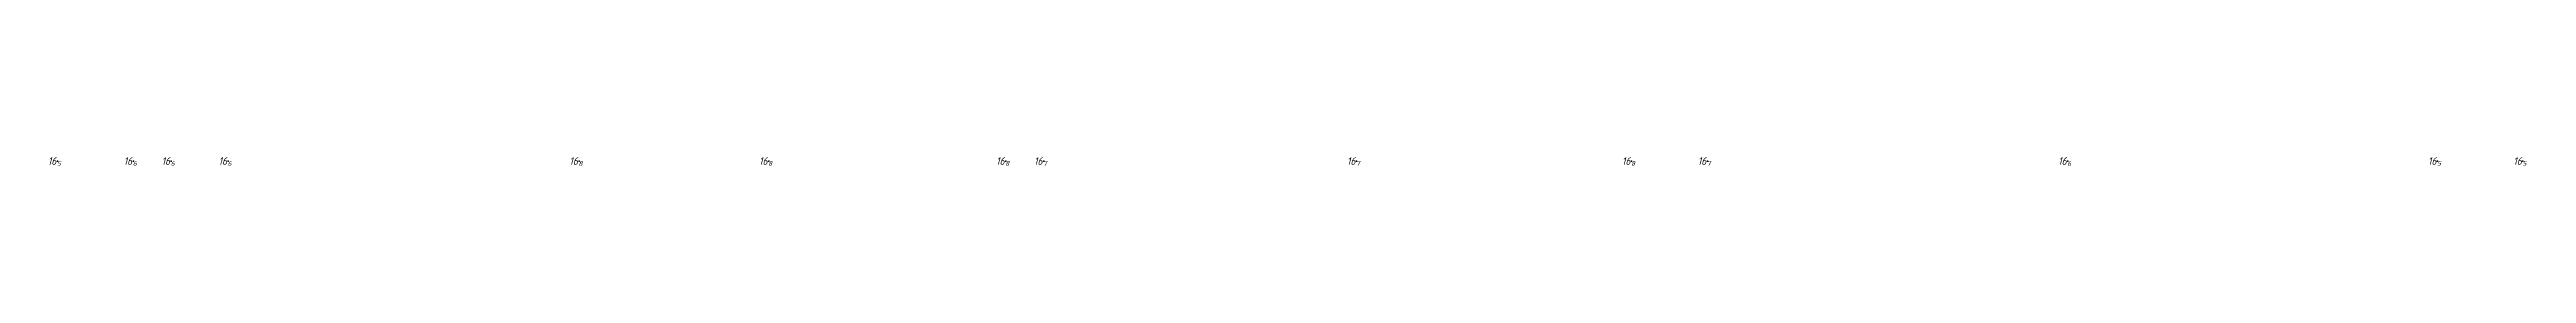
# Model space of a CAD drawing. Header units: metres. Extents: x 555406 to 556003, y 5031197 to 5031451.
# Drawn here: x 555413.2 to 555674.4, y 5031265.5 to 5031266.4 of the extents above; entities that cross this region are included whole.
import ezdxf
from ezdxf.enums import TextEntityAlignment as Align

# ---------------------------------------------------------------- set-up
doc = ezdxf.new("R2010")
doc.units = ezdxf.units.M
doc.layers.add('DEPTHS_TEXT', color=7, linetype='Continuous')
doc.layers.add('POINTS', color=8, linetype='Continuous')
doc.styles.add('ISO', font='iso')

msp = doc.modelspace()

# ---------------------------------------------------------------- texts
at = {"layer": 'DEPTHS_TEXT', "linetype": 'Continuous', "style": 'ISO', "oblique": 15}
for p in [(555413.87, 5031266), (555421.87, 5031266), (555425.87, 5031266), (555431.87, 5031266), (555468.87, 5031266), (555488.87, 5031266), (555513.87, 5031266), (555517.87, 5031266), (555550.87, 5031266), (555579.87, 5031266), (555587.87, 5031266), (555625.87, 5031266), (555664.87, 5031266), (555673.87, 5031266)]:
    msp.add_text('16', height=0.8, dxfattribs=at).set_placement(p, align=Align.MIDDLE_RIGHT)
for s, p in [('5', (555413.95, 5031266)), ('6', (555421.95, 5031266)), ('6', (555425.95, 5031266)), ('6', (555431.95, 5031266)), ('8', (555468.95, 5031266)), ('8', (555488.95, 5031266)), ('8', (555513.95, 5031266)), ('7', (555517.95, 5031266)), ('7', (555550.95, 5031266)), ('8', (555579.95, 5031266)), ('7', (555587.95, 5031266)), ('6', (555625.95, 5031266)), ('5', (555664.95, 5031266)), ('5', (555673.95, 5031266))]:
    msp.add_text(s, height=0.5, dxfattribs=at).set_placement(p, align=Align.TOP_LEFT)

# ---------------------------------------------------------------- linework, layer by layer
at = {"layer": 'POINTS', "linetype": 'Continuous'}
for p in [(555414, 5031266, 16.5), (555422, 5031266, 16.6), (555426, 5031266, 16.6), (555432, 5031266, 16.6), (555469, 5031266, 16.8), (555489, 5031266, 16.8), (555514, 5031266, 16.8), (555518, 5031266, 16.7), (555551, 5031266, 16.7), (555580, 5031266, 16.8), (555588, 5031266, 16.7), (555626, 5031266, 16.6), (555665, 5031266, 16.5), (555674, 5031266, 16.5)]:
    msp.add_point(p, dxfattribs=at)

msp.set_redraw_order([(e.dxf.handle, doc.entitydb.next_handle()) for e in msp.query("TEXT MTEXT ATTDEF DIMENSION ARC_DIMENSION")])  # texts and dimensions are drawn at this point

doc.saveas('drawing.dxf')
